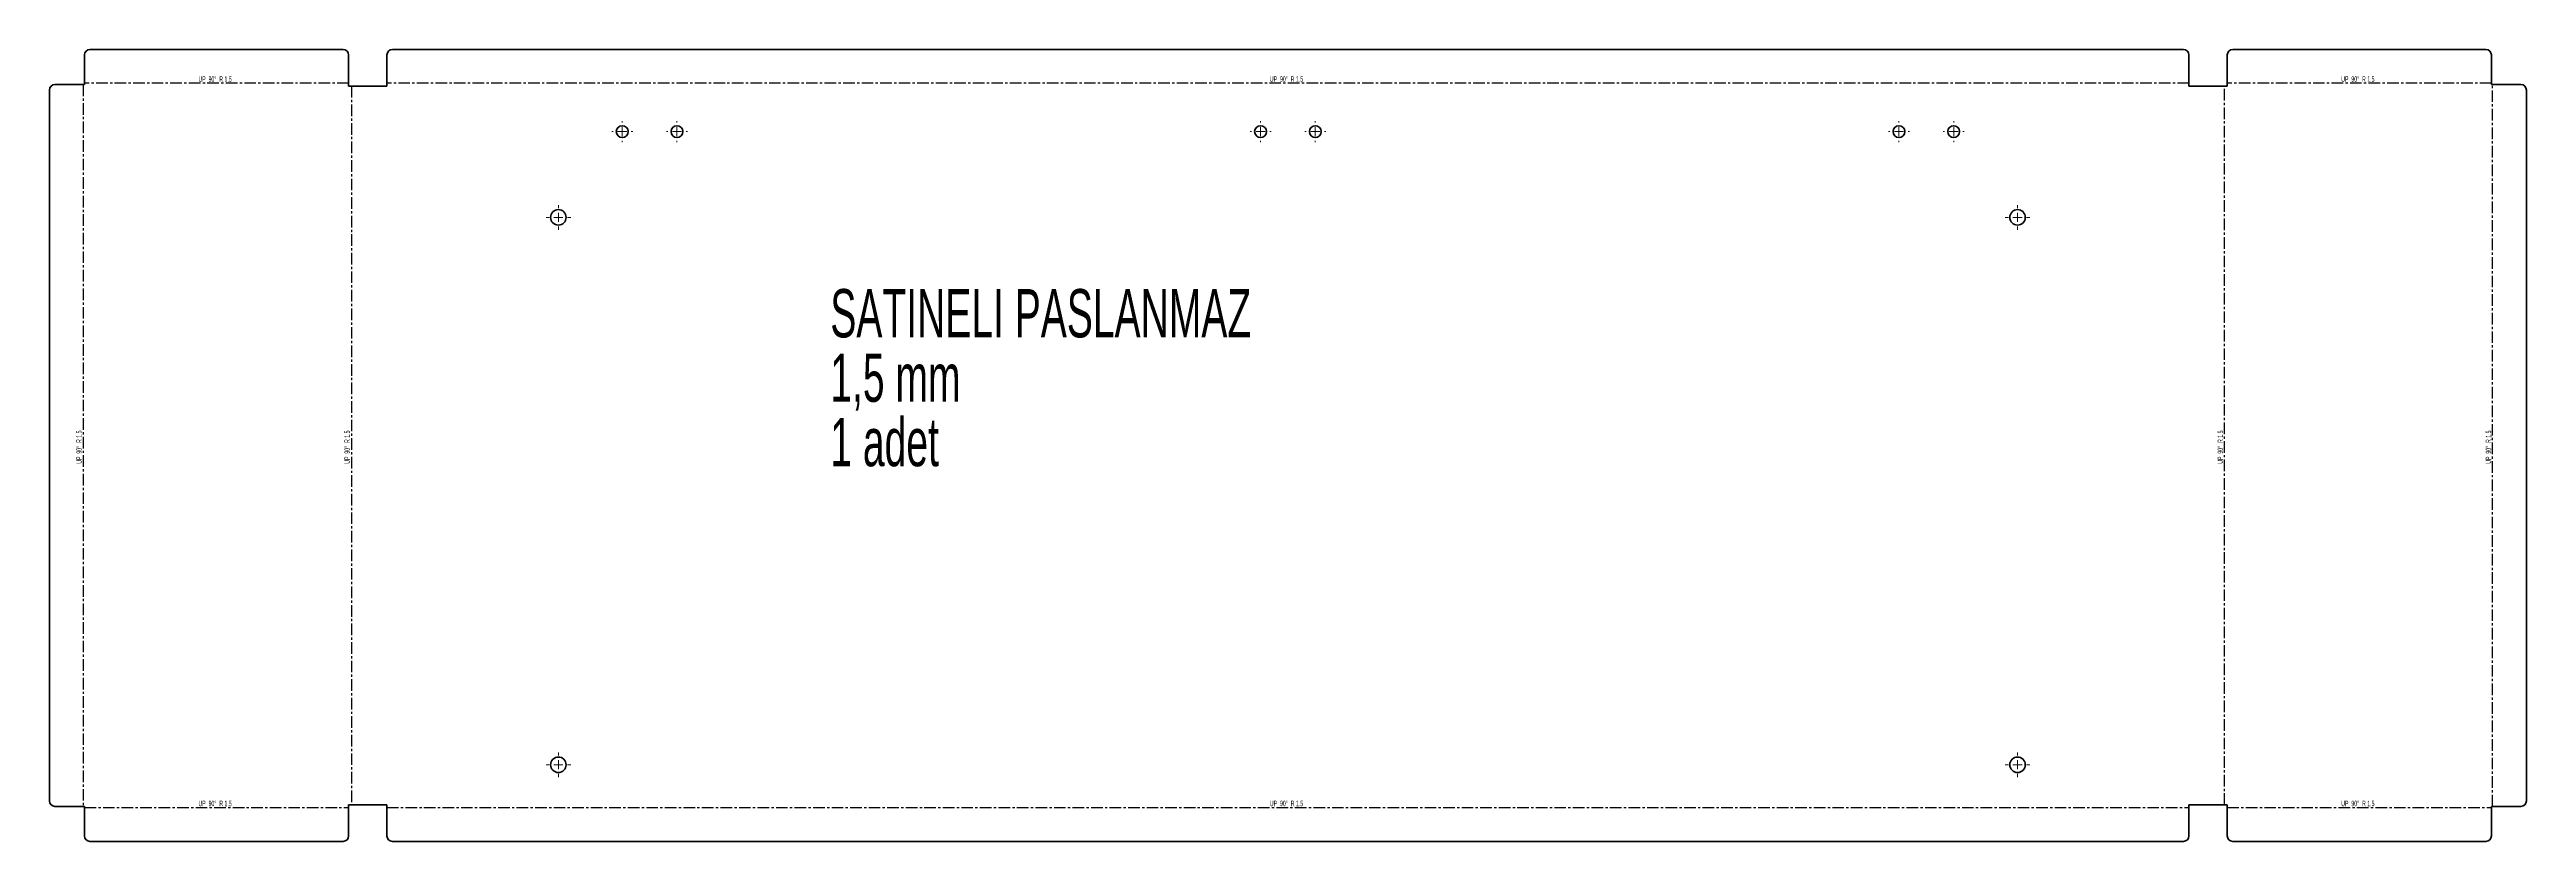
# Model space of a CAD drawing. Header units: millimetres. Extents: x -355 to 1003, y -605 to 1369.
# Drawn here: x -355 to 1003, y -605 to -171 of the extents above; entities that cross this region are included whole.
import ezdxf

# ---------------------------------------------------------------- set-up
doc = ezdxf.new("R2010")
doc.units = ezdxf.units.MM
doc.linetypes.add('CENTER', pattern=[10.16, 6.35, -1.27, 1.27, -1.27])
doc.styles.add('SLDTEXTSTYLE0', font='TXT', dxfattribs={"width": 0.605})
doc.styles.add('SLDTEXTSTYLE1', font='TXT', dxfattribs={"width": 0.5675})

# ---------------------------------------------------------------- blocks, each defined once
blk = doc.blocks.new('SW_CENTERMARKSYMBOL_0')
at = {"color": 0, "linetype": 'Continuous', "lineweight": 18}
for p, q in [((-5, 0), (-6.75, 0)), ((0, 0), (-2.5, 0)), ((0, 5), (0, 6.75)), ((0, 0), (0, 2.5)), ((0, 0), (0, -2.5)), ((0, 0), (2.5, 0)), ((5, 0), (6.75, 0)), ((0, -5), (0, -6.75))]:
    blk.add_line(p, q, dxfattribs=at)
blk = doc.blocks.new('SW_CENTERMARKSYMBOL_1')
at = {"color": 0, "linetype": 'Continuous', "lineweight": 18}
for p, q in [((-5, 0), (-6.75, 0)), ((0, 0), (-2.5, 0)), ((0, 5), (0, 6.75)), ((0, 0), (0, 2.5)), ((0, 0), (0, -2.5)), ((0, 0), (2.5, 0)), ((5, 0), (6.75, 0)), ((0, -5), (0, -6.75))]:
    blk.add_line(p, q, dxfattribs=at)
blk = doc.blocks.new('SW_CENTERMARKSYMBOL_2')
at = {"color": 0, "linetype": 'Continuous', "lineweight": 18}
for p, q in [((-5, 0), (-6.75, 0)), ((0, 0), (-2.5, 0)), ((0, 5), (0, 6.75)), ((0, 0), (0, 2.5)), ((0, 0), (0, -2.5)), ((0, 0), (2.5, 0)), ((5, 0), (6.75, 0)), ((0, -5), (0, -6.75))]:
    blk.add_line(p, q, dxfattribs=at)
blk = doc.blocks.new('SW_CENTERMARKSYMBOL_3')
at = {"color": 0, "linetype": 'Continuous', "lineweight": 18}
for p, q in [((-5, 0), (-6.75, 0)), ((0, 0), (-2.5, 0)), ((0, 5), (0, 6.75)), ((0, 0), (0, 2.5)), ((0, 0), (0, -2.5)), ((0, 0), (2.5, 0)), ((5, 0), (6.75, 0)), ((0, -5), (0, -6.75))]:
    blk.add_line(p, q, dxfattribs=at)
blk = doc.blocks.new('SW_CENTERMARKSYMBOL_4')
at = {"color": 0, "linetype": 'Continuous', "lineweight": 18}
for p, q in [((-5, 0), (-5.75, 0)), ((0, 0), (-2.5, 0)), ((0, 5), (0, 5.75)), ((0, 0), (0, 2.5)), ((0, 0), (0, -2.5)), ((0, 0), (2.5, 0)), ((5, 0), (5.75, 0)), ((0, -5), (0, -5.75))]:
    blk.add_line(p, q, dxfattribs=at)
blk = doc.blocks.new('SW_CENTERMARKSYMBOL_5')
at = {"color": 0, "linetype": 'Continuous', "lineweight": 18}
for p, q in [((-5, 0), (-5.75, 0)), ((0, 0), (-2.5, 0)), ((0, 5), (0, 5.75)), ((0, 0), (0, 2.5)), ((0, 0), (0, -2.5)), ((0, 0), (2.5, 0)), ((5, 0), (5.75, 0)), ((0, -5), (0, -5.75))]:
    blk.add_line(p, q, dxfattribs=at)
blk = doc.blocks.new('SW_CENTERMARKSYMBOL_6')
at = {"color": 0, "linetype": 'Continuous', "lineweight": 18}
for p, q in [((-5, 0), (-5.75, 0)), ((0, 0), (-2.5, 0)), ((0, 5), (0, 5.75)), ((0, 0), (0, 2.5)), ((0, 0), (0, -2.5)), ((0, 0), (2.5, 0)), ((5, 0), (5.75, 0)), ((0, -5), (0, -5.75))]:
    blk.add_line(p, q, dxfattribs=at)
blk = doc.blocks.new('SW_CENTERMARKSYMBOL_7')
at = {"color": 0, "linetype": 'Continuous', "lineweight": 18}
for p, q in [((-5, 0), (-5.75, 0)), ((0, 0), (-2.5, 0)), ((0, 5), (0, 5.75)), ((0, 0), (0, 2.5)), ((0, 0), (0, -2.5)), ((0, 0), (2.5, 0)), ((5, 0), (5.75, 0)), ((0, -5), (0, -5.75))]:
    blk.add_line(p, q, dxfattribs=at)
blk = doc.blocks.new('SW_CENTERMARKSYMBOL_8')
at = {"color": 0, "linetype": 'Continuous', "lineweight": 18}
for p, q in [((-5, 0), (-5.75, 0)), ((0, 0), (-2.5, 0)), ((0, 5), (0, 5.75)), ((0, 0), (0, 2.5)), ((0, 0), (0, -2.5)), ((0, 0), (2.5, 0)), ((5, 0), (5.75, 0)), ((0, -5), (0, -5.75))]:
    blk.add_line(p, q, dxfattribs=at)
blk = doc.blocks.new('SW_CENTERMARKSYMBOL_9')
at = {"color": 0, "linetype": 'Continuous', "lineweight": 18}
for p, q in [((-5, 0), (-5.75, 0)), ((0, 0), (-2.5, 0)), ((0, 5), (0, 5.75)), ((0, 0), (0, 2.5)), ((0, 0), (0, -2.5)), ((0, 0), (2.5, 0)), ((5, 0), (5.75, 0)), ((0, -5), (0, -5.75))]:
    blk.add_line(p, q, dxfattribs=at)

msp = doc.modelspace()

# ---------------------------------------------------------------- linework, layer by layer
at = {"color": 7, "linetype": 'Continuous', "lineweight": 35}
for p, q in [((-336.2, -190.2), (-336.2, -174)), ((-333.2, -171), (-194.4, -171)), ((-191.4, -174), (-191.4, -191)), ((-170.4, -191), (-170.4, -174)), ((-167.4, -171), (814.6, -171)), ((817.6, -174), (817.6, -191)), ((838.6, -191), (838.6, -174)), ((841.6, -171), (980.4, -171)), ((983.4, -190.2), (983.4, -174)), ((-355.4, -582.8), (-355.4, -193.2)), ((-336.2, -190.2), (-352.4, -190.2)), ((-191.4, -191), (-170.4, -191)), ((817.6, -191), (838.6, -191)), ((983.4, -190.2), (999.6, -190.2)), ((1002.6, -193.2), (1002.6, -582.8)), ((-336.2, -585.8), (-352.4, -585.8)), ((-336.2, -585.8), (-336.2, -602)), ((-170.4, -585), (-191.4, -585)), ((-191.4, -585), (-191.4, -602)), ((-170.4, -602), (-170.4, -585)), ((838.6, -585), (817.6, -585)), ((817.6, -585), (817.6, -602)), ((838.6, -602), (838.6, -585)), ((983.4, -585.8), (999.6, -585.8)), ((983.4, -585.8), (983.4, -602)), ((-194.4, -605), (-333.2, -605)), ((814.6, -605), (-167.4, -605)), ((980.4, -605), (841.6, -605))]:
    msp.add_line(p, q, dxfattribs=at)
at = {"color": 7, "linetype": 'CENTER'}
for p, q in [((-191.4, -189.5), (-336.2, -189.5)), ((817.6, -189.5), (-170.4, -189.5)), ((983.4, -189.5), (838.6, -189.5)), ((-336.9, -190.2), (-336.9, -585.8)), ((-189.9, -191), (-189.9, -585)), ((837.1, -585), (837.1, -191)), ((984.1, -585.8), (984.1, -190.2)), ((-336.2, -586.5), (-191.4, -586.5)), ((-170.4, -586.5), (817.6, -586.5)), ((838.6, -586.5), (983.4, -586.5))]:
    msp.add_line(p, q, dxfattribs=at)
at = {"color": 7, "linetype": 'Continuous', "lineweight": 35}
for centre, radius in [((-41.4, -216), 3.25), ((-11.4, -216), 3.25), ((308.6, -216), 3.25), ((338.6, -216), 3.25), ((658.6, -216), 3.25), ((688.6, -216), 3.25), ((-76.4, -263), 4.25), ((723.6, -263), 4.25), ((-76.4, -563), 4.25), ((723.6, -563), 4.25)]:
    msp.add_circle(centre, radius, dxfattribs=at)
for centre, start, end in [((-333.2, -174), 90, 180), ((-194.4, -174), 0, 90), ((-167.4, -174), 90, 180), ((814.6, -174), 0, 90), ((841.6, -174), 90, 180), ((980.4, -174), 0, 90), ((-352.4, -193.2), 90, 180), ((999.6, -193.2), 0, 90), ((-352.4, -582.8), 180, 270), ((999.6, -582.8), 270, 0), ((-333.2, -602), 180, 270), ((-194.4, -602), 270, 0), ((-167.4, -602), 180, 270), ((814.6, -602), 270, 0), ((841.6, -602), 180, 270), ((980.4, -602), 270, 0)]:
    msp.add_arc(centre, 3, start, end, dxfattribs=at)

# ---------------------------------------------------------------- block references
at = {"color": 7, "linetype": 'Continuous', "lineweight": 18}
for name, p in [('SW_CENTERMARKSYMBOL_4', (-41.4, -216)), ('SW_CENTERMARKSYMBOL_5', (-11.4, -216)), ('SW_CENTERMARKSYMBOL_6', (308.6, -216)), ('SW_CENTERMARKSYMBOL_7', (338.6, -216)), ('SW_CENTERMARKSYMBOL_8', (658.6, -216)), ('SW_CENTERMARKSYMBOL_9', (688.6, -216)), ('SW_CENTERMARKSYMBOL_1', (-76.4, -263)), ('SW_CENTERMARKSYMBOL_2', (723.6, -263)), ('SW_CENTERMARKSYMBOL_0', (-76.4, -563)), ('SW_CENTERMARKSYMBOL_3', (723.6, -563))]:
    msp.add_blockref(name, p, dxfattribs=at)

# ---------------------------------------------------------------- texts
at = {"color": 7, "linetype": 'Continuous', "lineweight": 0}
for s, insert, char_height, attachment_point, style in [('UP  90°  R 1.5', (-264.6, -185.7), 3, 2, 'SLDTEXTSTYLE1'), ('UP  90°  R 1.5', (322.8, -185.7), 3, 2, 'SLDTEXTSTYLE1'), ('UP  90°  R 1.5', (910.2, -185.7), 3, 2, 'SLDTEXTSTYLE1'), ('SATINELI PASLANMAZ', (72.7, -302.3), 26.458, 1, 'SLDTEXTSTYLE0'), ('1,5 mm', (72.7, -337.6), 26.46, 1, 'SLDTEXTSTYLE0'), ('1 adet', (72.7, -372.9), 26.46, 1, 'SLDTEXTSTYLE0'), ('UP  90°  R 1.5', (-264.6, -582.7), 3, 2, 'SLDTEXTSTYLE1'), ('UP  90°  R 1.5', (322.8, -582.7), 3, 2, 'SLDTEXTSTYLE1'), ('UP  90°  R 1.5', (910.2, -582.7), 3, 2, 'SLDTEXTSTYLE1')]:
    msp.add_mtext(s, dxfattribs=dict(at, insert=insert, char_height=char_height, attachment_point=attachment_point, style=style))
at = {"color": 7, "linetype": 'Continuous', "lineweight": 0, "char_height": 3, "attachment_point": 2, "rotation": 90, "style": 'SLDTEXTSTYLE1'}
for insert in [(-340.7, -388.9), (-193.7, -388.9), (833.3, -388.9), (980.3, -388.9)]:
    msp.add_mtext('UP  90°  R 1.5', dxfattribs=dict(at, insert=insert))

doc.saveas('drawing.dxf')
